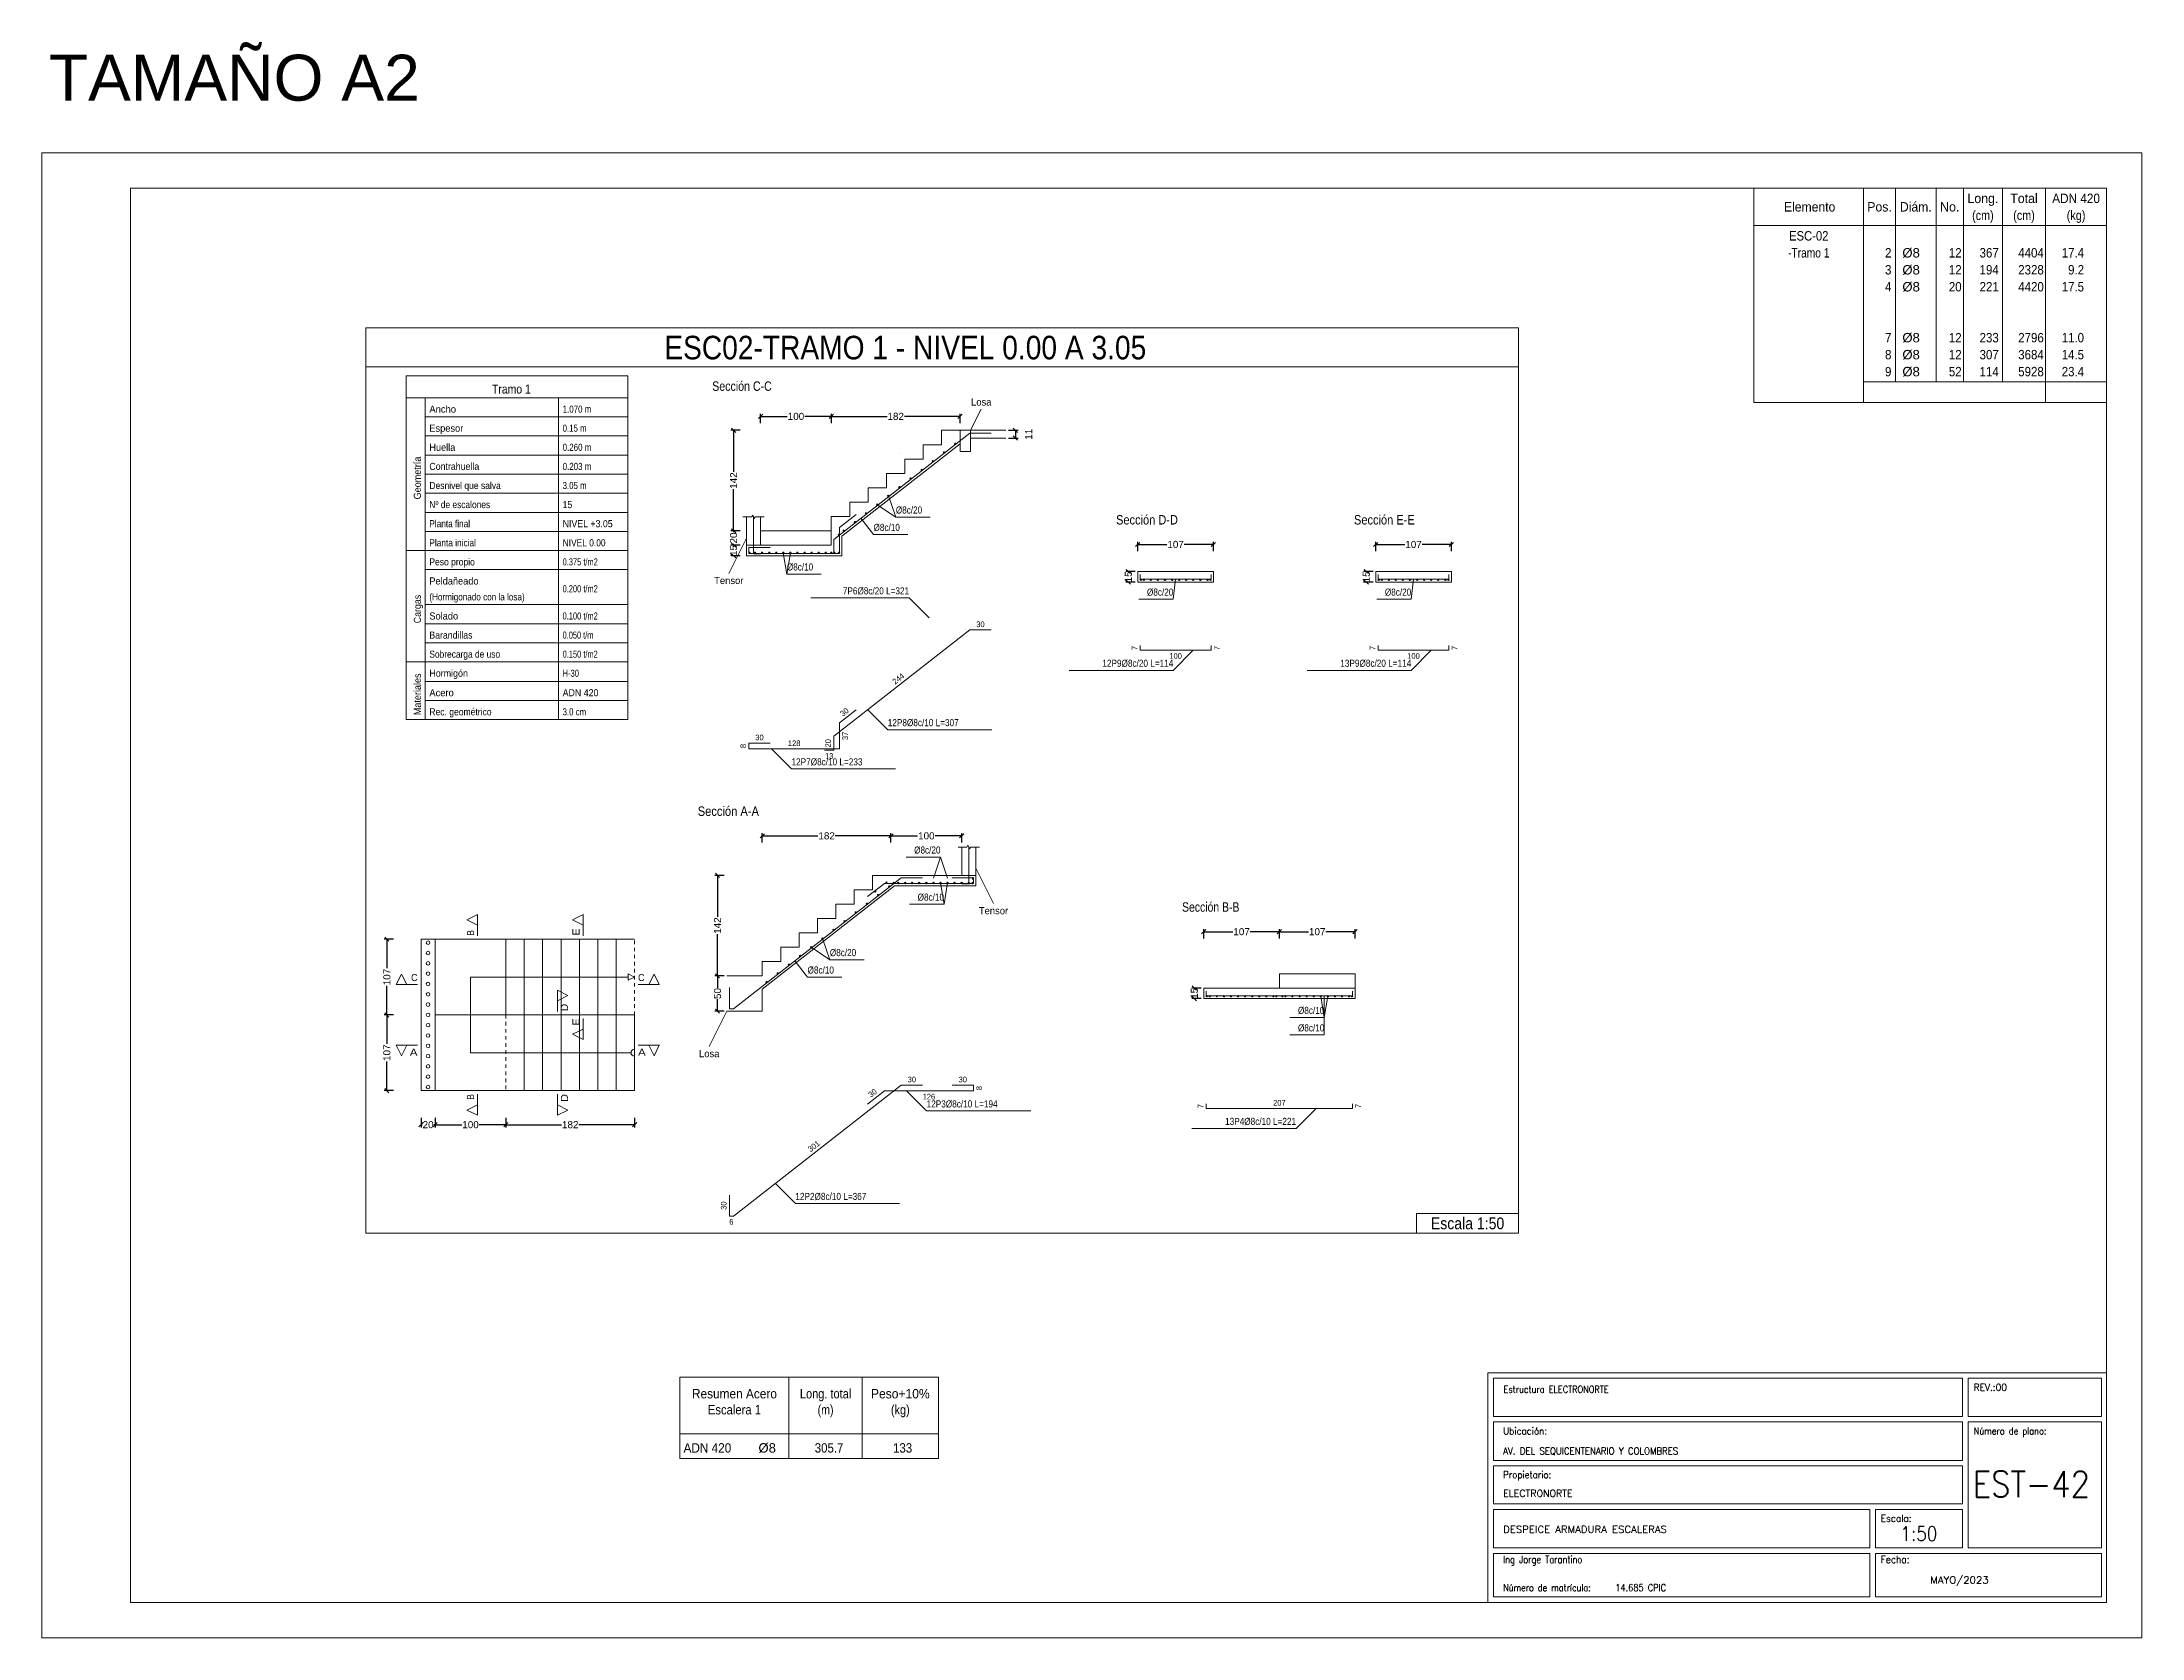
# Model space of a CAD drawing. Header units: millimetres. Extents: x 0 to 127, y 1 to 93.
# Drawn here: x 0 to 59.4, y 48.4 to 93.5 of the extents above; entities that cross this region are included whole.
import ezdxf
from ezdxf.enums import TextEntityAlignment as Align

# ---------------------------------------------------------------- set-up
doc = ezdxf.new("R2010")
doc.units = ezdxf.units.MM
doc.linetypes.add('CYPE_PUNTO', pattern=[0.075, 0, -0.075])
for name, color, linetype, lineweight in [('CIM_REFEREN', 2, 'Continuous', 0), ('CYPE', 7, 'Continuous', 0), ('ESC_BARRAS_ARMADURA_LONGITUDINAL', 4, 'Continuous', 15), ('ESC_BARRAS_ARMADURA_TRANSVERSAL', 4, 'Continuous', 15), ('ESC_CONTORNO_ESCALERA', 3, 'Continuous', 0), ('ESC_COTAS', 1, 'Continuous', 0), ('ESC_ESCALON', 2, 'Continuous', 0), ('ESC_GEOMETRIA_APOYO', 2, 'Continuous', 0), ('ESC_LINEA_DE_HUELLA', 9, 'Continuous', 0), ('ESC_LINEA_REFERENCIA_ARMADURA', 36, 'Continuous', 0), ('ESC_LINEAS_DE_LA_TABLA', 6, 'Continuous', 0), ('ESC_RECRECIDO', 1, 'Continuous', 0), ('ESC_RECUADRO_DEL_DETALLE', 7, 'Continuous', 9), ('ESC_SECCIONES', 4, 'Continuous', 0), ('ESC_TEXTO_APOYO', 3, 'Continuous', 0), ('ESC_TEXTO_ARMADURA_LONGITUDINAL', 3, 'Continuous', 9), ('ESC_TEXTO_ARMADURA_TRANSVERSAL', 3, 'Continuous', 9), ('ESC_TEXTOS_DE_LA_TABLA', 2, 'Continuous', 0), ('ESC_TITULO_DEL_RECUADRO', 7, 'Continuous', 0), ('RECUAD_LIMITES', 2, 'Continuous', 0), ('RECUAD_MARCO', 1, 'Continuous', 20), ('TABLAS', 1, 'Continuous', 0), ('TEXTO_TABLAS', 1, 'Continuous', 0)]:
    doc.layers.add(name, color=color, linetype=linetype, lineweight=lineweight)
doc.styles.add('CYPETXT', font='romans__.ttf', dxfattribs={"height": 0.2})
doc.styles.add('CYPETXT_0.3_romans', font='arial.ttf', dxfattribs={"height": 0.2})
doc.styles.add('CYPETXT_romans', font='arial.ttf', dxfattribs={"height": 0.2})
doc.dimstyles.new('cype_oblique', dxfattribs={"dimtxt": 0.18, "dimasz": 0.18, "dimexe": 0.075, "dimexo": 0.075, "dimgap": 0, "dimtad": 0, "dimdec": 4, "dimzin": 0, "dimdsep": 46, "dimtxsty": 'CYPETXT_0.3_romans', "dimblk": 'OBLIQUE', "dimtsz": 0.06, "dimcen": 0.09, "dimadec": 0, "dimazin": 0, "dimtfac": 1, "dimtdec": 4, "dimtofl": 0, "dimtmove": 2, "dimatfit": 3, "dimfxl": 1, "dimtolj": 1, "dimtzin": 0, "dimarcsym": 0})

msp = doc.modelspace()

# ---------------------------------------------------------------- texts
at = {"layer": 'CIM_REFEREN', "insert": (0.19321, 93.13168), "char_height": 1.3, "attachment_point": 1, "style": 'CYPETXT_romans'}
msp.add_mtext_dynamic_manual_height_columns('TAMAÑO A2', width=20.4097016, gutter_width=12.5, heights=[0], dxfattribs=at)
at = {"layer": 'CYPE', "color": 5, "style": 'CYPETXT'}
for s, width, p in [('Estructura ELECTRONORTE', 0.842437, (41.34, 55.29)), ('AV. DEL SEQUICENTENARIO Y COLOMBRES', 0.887423, (41.33, 53.55)), ('ELECTRONORTE', 0.974409, (41.33, 52.35)), ('DESPEICE ARMADURA ESCALERAS', 1.047361, (41.33, 51.33563)), ('Ing Jorge Tarantino', 0.851105, (41.33, 50.48)), ('MAYO/2023', 1.047361, (53.41, 49.9)), ('14.685 CPIC', 0.851936, (44.5, 49.68))]:
    msp.add_text(s, height=0.2, dxfattribs=dict(at, width=width)).set_placement(p)
at = {"layer": 'CYPE', "color": 4, "style": 'CYPETXT'}
for s, width, p in [('REV.:00', 0.927655, (54.64, 55.35)), ('Ubicación:', 0.90604, (41.33, 54.11)), ('Número de plano:', 0.844847, (54.64, 54.11)), ('Propietario:', 0.885908, (41.33, 52.88)), ('Escala:', 0.925891, (52.01, 51.64)), ('Fecha:', 0.933698, (52.01, 50.48)), ('Número de matrícula:', 0.83516, (41.33, 49.68))]:
    msp.add_text(s, height=0.2, dxfattribs=dict(at, width=width)).set_placement(p)
at = {"layer": 'CYPE', "color": 5, "style": 'CYPETXT'}
for s, height, width, p in [('EST-42', 0.733333, 0.872274, (56.27, 52.34667)), ('1:50', 0.4, 0.869965, (53.09, 51.11))]:
    msp.add_text(s, height=height, dxfattribs=dict(at, width=width)).set_placement(p, align=Align.CENTER)
at = {"layer": 'ESC_BARRAS_ARMADURA_LONGITUDINAL', "style": 'CYPETXT_romans', "width": 0.872274}
for s, p in [('30', (26.54504, 76.94413)), ('30', (20.29468, 73.74513)), ('128', (21.27668, 73.58113)), ('30', (24.60389, 64.072)), ('30', (26.046, 64.072)), ('207', (35.001, 63.41432))]:
    msp.add_text(s, height=0.16, dxfattribs=at).set_placement(p, align=Align.CENTER)
for s, rotation, p in [('7', 90, (30.98268, 76.35464)), ('7', 90, (37.71268, 76.35464)), ('244', 37.9817236, (24.27063, 75.42407)), ('30', 37.9817236, (22.74591, 74.48168)), ('20', 90, (22.31468, 73.65951)), ('8', 90, (19.91468, 73.58313)), ('30', 37.9817236, (23.54166, 63.70643)), ('7', 90, (32.849, 63.40032)), ('301', 37.9817236, (21.88136, 62.20206)), ('30', 90, (19.362, 60.586))]:
    msp.add_text(s, height=0.16, rotation=rotation, dxfattribs=at).set_placement(p, align=Align.CENTER)
for s, p in [('100', (32.06468, 76.20864)), ('100', (38.79468, 76.20864)), ('13', (22.26468, 73.38113)), ('126', (25.08668, 63.748)), ('6', (19.49965, 60.206))]:
    msp.add_text(s, height=0.16, dxfattribs=at).set_placement(p, align=Align.TOP_CENTER)
for s, p in [('7', (33.14668, 76.35464)), ('7', (39.87668, 76.35464)), ('37', (22.63868, 73.86757)), ('8', (26.426, 63.91)), ('7', (37.153, 63.40032))]:
    msp.add_text(s, height=0.16, rotation=90, dxfattribs=at).set_placement(p, align=Align.TOP_CENTER)
at = {"layer": 'ESC_SECCIONES', "style": 'CYPETXT_romans'}
for s, width, p in [('Sección C-C', 0.806467, (18.95718, 83.76)), ('Sección D-D', 0.836725, (30.38068, 79.98)), ('Sección E-E', 0.837463, (37.11068, 79.98)), ('Sección A-A', 0.845502, (18.547, 71.74)), ('Sección B-B', 0.792117, (32.247, 69.03))]:
    msp.add_text(s, height=0.2666667, dxfattribs=dict(at, width=width)).set_placement(p, align=Align.MIDDLE_LEFT)
for s, width, p in [('B', 0.838198, (12.221, 68.22)), ('E', 1.097162, (15.205, 68.22))]:
    msp.add_text(s, height=0.2, rotation=90, dxfattribs=dict(at, width=width)).set_placement(p)
at = {"layer": 'ESC_SECCIONES', "style": 'CYPETXT_romans', "width": 0.900751}
msp.add_text('C', height=0.2, dxfattribs=at).set_placement((10.621, 66.936), align=Align.RIGHT)
msp.add_text('C', height=0.2, dxfattribs=at).set_placement((16.861, 66.936))
at = {"layer": 'ESC_SECCIONES', "style": 'CYPETXT_romans', "width": 1.069307}
msp.add_text('D', height=0.2, rotation=90, dxfattribs=at).set_placement((14.677, 66.08), align=Align.TOP_LEFT)
at = {"layer": 'ESC_SECCIONES', "style": 'CYPETXT_romans'}
for s, width, p in [('E', 1.097162, (15.205, 65.88)), ('B', 0.838198, (12.221, 63.74))]:
    msp.add_text(s, height=0.2, rotation=90, dxfattribs=dict(at, width=width)).set_placement(p, align=Align.RIGHT)
at = {"layer": 'ESC_SECCIONES', "style": 'CYPETXT_romans', "width": 1.156502}
msp.add_text('A', height=0.2, dxfattribs=at).set_placement((10.621, 65.024), align=Align.TOP_RIGHT)
msp.add_text('A', height=0.2, dxfattribs=at).set_placement((16.861, 65.024), align=Align.TOP_LEFT)
at = {"layer": 'ESC_SECCIONES', "style": 'CYPETXT_romans', "width": 1.069307}
msp.add_text('D', height=0.2, rotation=90, dxfattribs=at).set_placement((14.677, 63.74), align=Align.TOP_RIGHT)
at = {"layer": 'ESC_TEXTO_APOYO', "style": 'CYPETXT_romans', "width": 0.953631}
msp.add_text('Losa', height=0.2, dxfattribs=at).set_placement((26.56668, 83.21), align=Align.CENTER)
at = {"layer": 'ESC_TEXTO_APOYO', "style": 'CYPETXT_romans'}
for s, width, p in [('Tensor', 0.951946, (19.42668, 78.362)), ('Tensor', 0.951946, (26.914, 69.026)), ('Losa', 0.953631, (18.874, 64.984))]:
    msp.add_text(s, height=0.2, dxfattribs=dict(at, width=width)).set_placement(p, align=Align.TOP_CENTER)
at = {"layer": 'ESC_TEXTO_ARMADURA_LONGITUDINAL', "style": 'CYPETXT_romans'}
for s, width, p in [('%%c8c/10', 0.827657, (23.52043, 79.66479)), ('12P8%%c8c/10 L=307', 0.830784, (23.92295, 74.14377)), ('12P7%%c8c/10 L=233', 0.830784, (21.20136, 73.03545)), ('%%c8c/10', 0.827657, (21.65456, 67.14857)), ('12P3%%c8c/10 L=194', 0.830784, (25.02269, 63.36232)), ('12P2%%c8c/10 L=367', 0.830784, (21.30962, 60.74682))]:
    msp.add_text(s, height=0.2, dxfattribs=dict(at, width=width)).set_placement(p)
for s, width, p in [('7P6%%c8c/20 L=321', 0.828071, (24.52555, 77.86989)), ('%%c8c/20', 0.827657, (32, 77.83548)), ('%%c8c/20', 0.827657, (38.73, 77.83548)), ('12P9%%c8c/20 L=114', 0.830784, (32, 75.82296)), ('13P9%%c8c/20 L=114', 0.830784, (38.73, 75.82296)), ('%%c8c/10', 0.827657, (36.271, 65.512)), ('13P4%%c8c/10 L=221', 0.830784, (35.47132, 62.86864))]:
    msp.add_text(s, height=0.2, dxfattribs=dict(at, width=width)).set_placement(p, align=Align.RIGHT)
at = {"layer": 'ESC_TEXTO_ARMADURA_TRANSVERSAL', "style": 'CYPETXT_romans', "width": 0.827657}
for s, p in [('%%c8c/20', (24.151, 80.15711)), ('%%c8c/10', (21.06868, 78.546)), ('%%c8c/20', (22.28513, 67.64089))]:
    msp.add_text(s, height=0.2, dxfattribs=at).set_placement(p)
for s, p in [('%%c8c/20', (25.414, 70.542)), ('%%c8c/10', (25.514, 69.21)), ('%%c8c/10', (36.271, 66.007))]:
    msp.add_text(s, height=0.2, dxfattribs=at).set_placement(p, align=Align.RIGHT)
at = {"layer": 'ESC_TEXTOS_DE_LA_TABLA', "style": 'CYPETXT_romans'}
for s, height, width, p in [('Tramo 1', 0.253333, 0.834986, (12.727, 83.80333)), ('Ancho', 0.2, 0.952965, (10.957, 83.21)), ('1.070 m', 0.2, 0.804242, (14.727, 83.21)), ('Espesor', 0.2, 0.936387, (10.957, 82.67)), ('0.15 m', 0.2, 0.792997, (14.727, 82.67)), ('Huella', 0.2, 0.925886, (10.957, 82.13)), ('0.260 m', 0.2, 0.804242, (14.727, 82.13)), ('Contrahuella', 0.2, 0.890919, (10.957, 81.59)), ('0.203 m', 0.2, 0.804242, (14.727, 81.59)), ('Desnivel que salva', 0.2, 0.861691, (10.957, 81.05)), ('3.05 m', 0.2, 0.792997, (14.727, 81.05)), ('Nº de escalones', 0.2, 0.848135, (10.957, 80.51)), ('15', 0.2, 0.872274, (14.727, 80.51)), ('Planta final', 0.2, 0.833147, (10.957, 79.97)), ('NIVEL +3.05', 0.2, 0.888935, (14.727, 79.97)), ('Planta inicial', 0.2, 0.840717, (10.957, 79.43)), ('NIVEL 0.00', 0.2, 0.850083, (14.727, 79.43)), ('Peso propio', 0.2, 0.862383, (10.957, 78.89)), ('0.375 t/m2', 0.2, 0.723257, (14.727, 78.89)), ('(Hormigonado con la losa)', 0.2, 0.8228, (10.957, 77.9)), ('Peldañeado', 0.2, 0.932076, (10.957, 78.35)), ('0.200 t/m2', 0.2, 0.723257, (14.727, 78.13)), ('Solado', 0.2, 0.934328, (10.957, 77.36)), ('0.100 t/m2', 0.2, 0.723257, (14.727, 77.36)), ('Barandillas', 0.2, 0.882667, (10.957, 76.82)), ('0.050 t/m', 0.2, 0.747154, (14.727, 76.82)), ('Sobrecarga de uso', 0.2, 0.847548, (10.957, 76.28)), ('0.150 t/m2', 0.2, 0.723257, (14.727, 76.28)), ('Hormigón', 0.2, 0.899917, (10.957, 75.74)), ('H-30', 0.2, 0.761404, (14.727, 75.74)), ('Acero', 0.2, 0.945393, (10.957, 75.19)), ('ADN 420', 0.2, 0.893197, (14.727, 75.19)), ('Rec. geométrico', 0.2, 0.865066, (10.957, 74.65)), ('3.0 cm', 0.2, 0.7903, (14.727, 74.65))]:
    msp.add_text(s, height=height, dxfattribs=dict(at, width=width)).set_placement(p, align=Align.TOP_LEFT)
for s, width, p in [('Geometría', 0.914705, (10.517, 80.558)), ('Cargas', 0.893948, (10.517, 77.054)), ('Materiales', 0.916788, (10.517, 74.454))]:
    msp.add_text(s, height=0.2, rotation=90, dxfattribs=dict(at, width=width)).set_placement(p, align=Align.TOP_LEFT)
at = {"layer": 'ESC_TITULO_DEL_RECUADRO', "style": 'CYPETXT_romans', "width": 0.855287}
msp.add_text('ESC02-TRAMO 1 - NIVEL 0.00 A 3.05', height=0.6666667, dxfattribs=at).set_placement((17.60123, 85.18309), align=Align.TOP_LEFT)
at = {"layer": 'ESC_TITULO_DEL_RECUADRO', "style": 'CYPETXT_romans', "width": 0.853289}
msp.add_text('Escala 1:50', height=0.3333333, dxfattribs=at).set_placement((40.32325, 60.085), align=Align.MIDDLE_CENTER)
at = {"layer": 'TEXTO_TABLAS', "style": 'CYPETXT_romans'}
for s, height, width, p in [('Long.', 0.266667, 0.9375, (54.9, 89.07)), ('Total', 0.266667, 0.935673, (56.062, 89.07)), ('ADN 420', 0.266667, 0.893197, (57.536, 89.07)), ('Elemento', 0.266667, 0.923378, (49.999, 88.83)), ('Pos.', 0.266667, 0.930268, (51.976, 88.83)), ('Diám.', 0.266667, 0.924488, (53.002, 88.83)), ('No.', 0.266667, 0.948905, (53.962, 88.83)), ('(cm)', 0.266667, 0.819001, (54.9, 88.59)), ('(cm)', 0.266667, 0.819001, (56.062, 88.59)), ('(kg)', 0.266667, 0.827954, (57.536, 88.59)), ('ESC-02', 0.266667, 0.855287, (49.974, 88.01)), ('-Tramo 1', 0.266667, 0.775371, (49.974, 87.53)), ('Resumen Acero', 0.2666667, 0.899775, (19.586, 55.26833)), ('Long. total', 0.2666667, 0.834718, (22.164, 55.26833)), ('Peso+10%', 0.266667, 0.916489, (24.278, 55.26833)), ('Escalera 1', 0.266667, 0.855287, (19.586, 54.815)), ('(m)', 0.266667, 0.805297, (22.164, 54.815)), ('(kg)', 0.266667, 0.827954, (24.278, 54.815))]:
    msp.add_text(s, height=height, dxfattribs=dict(at, width=width)).set_placement(p, align=Align.MIDDLE_CENTER)
for s, height, width, p in [('2', 0.26667, 0.872274, (52.312, 87.53)), ('12', 0.266667, 0.872274, (54.298, 87.53)), ('367', 0.266667, 0.872274, (55.348, 87.53)), ('4404', 0.266667, 0.872274, (56.622, 87.53)), ('17.4', 0.266667, 0.869308, (57.76, 87.53)), ('3', 0.26667, 0.872274, (52.312, 87.05)), ('12', 0.266667, 0.872274, (54.298, 87.05)), ('194', 0.266667, 0.872274, (55.348, 87.05)), ('2328', 0.266667, 0.872274, (56.622, 87.05)), ('9.2', 0.266667, 0.868127, (57.76, 87.05)), ('4', 0.26667, 0.872274, (52.312, 86.57)), ('20', 0.266667, 0.872274, (54.298, 86.57)), ('221', 0.266667, 0.872274, (55.348, 86.57)), ('4420', 0.266667, 0.872274, (56.622, 86.57)), ('17.5', 0.266667, 0.869308, (57.76, 86.57)), ('7', 0.26667, 0.872274, (52.312, 85.13)), ('12', 0.266667, 0.872274, (54.298, 85.13)), ('233', 0.266667, 0.872274, (55.348, 85.13)), ('2796', 0.266667, 0.872274, (56.622, 85.13)), ('11.0', 0.266667, 0.869308, (57.76, 85.13)), ('8', 0.26667, 0.872274, (52.312, 84.65)), ('12', 0.266667, 0.872274, (54.298, 84.65)), ('307', 0.266667, 0.872274, (55.348, 84.65)), ('3684', 0.266667, 0.872274, (56.622, 84.65)), ('14.5', 0.266667, 0.869308, (57.76, 84.65)), ('9', 0.26667, 0.872274, (52.312, 84.17)), ('52', 0.266667, 0.872274, (54.298, 84.17)), ('114', 0.266667, 0.872274, (55.348, 84.17)), ('5928', 0.266667, 0.872274, (56.622, 84.17)), ('23.4', 0.266667, 0.869308, (57.76, 84.17)), ('305.7', 0.266667, 0.869965, (22.668, 53.735)), ('133', 0.266667, 0.872274, (24.614, 53.735))]:
    msp.add_text(s, height=height, dxfattribs=dict(at, width=width)).set_placement(p, align=Align.MIDDLE_RIGHT)
for s, width, p in [('%%c8', 0.99505, (52.622, 87.53)), ('%%c8', 0.99505, (52.622, 87.05)), ('%%c8', 0.99505, (52.622, 86.57)), ('%%c8', 0.99505, (52.622, 85.13)), ('%%c8', 0.99505, (52.622, 84.65)), ('%%c8', 0.99505, (52.622, 84.17)), ('ADN 420', 0.893197, (18.146, 53.735)), ('%%c8', 0.99505, (20.266, 53.735))]:
    msp.add_text(s, height=0.266667, dxfattribs=dict(at, width=width)).set_placement(p, align=Align.MIDDLE_LEFT)

# ---------------------------------------------------------------- blocks, each defined once
blk = doc.blocks.new('*D2')
at = {"layer": 'Defpoints', "color": 0, "transparency": 16777216}
for p in [(27.26668, 82.51), (27.26668, 82.29), (27.53268, 82.29)]:
    blk.add_point(p, dxfattribs=at)
at = {"layer": 'ESC_COTAS', "color": 0, "lineweight": -2, "transparency": 16777216}
for p, q in [((27.59268, 82.45), (27.47268, 82.57)), ((27.34168, 82.51), (27.60768, 82.51)), ((27.34168, 82.29), (27.60768, 82.29)), ((27.59268, 82.23), (27.47268, 82.35)), ((27.53268, 82.51), (27.53268, 82.29))]:
    blk.add_line(p, q, dxfattribs=at)
at = {"layer": 'ESC_COTAS', "color": 0, "transparency": 16777216, "insert": (27.90768, 82.4), "char_height": 0.2, "attachment_point": 5, "rotation": 90, "style": 'CYPETXT_0.3_romans'}
blk.add_mtext('\\A1;11', dxfattribs=at)
blk = doc.blocks.new('_OBLIQUE')
at = {"color": 0, "linetype": 'ByBlock', "lineweight": -2}
blk.add_line((-0.5, -0.5), (0.5, 0.5), dxfattribs=at)
blk = doc.blocks.new('*D3')
at = {"layer": 'Defpoints', "color": 0, "transparency": 16777216}
for p in [(20.327, 82.638), (22.327, 82.904), (22.327, 82.638)]:
    blk.add_point(p, dxfattribs=at)
at = {"layer": 'ESC_COTAS', "color": 0, "lineweight": -2, "transparency": 16777216}
for p, q in [((20.267, 82.844), (20.387, 82.964)), ((20.327, 82.713), (20.327, 82.979)), ((20.327, 82.904), (21.081, 82.904)), ((22.327, 82.904), (21.573, 82.904)), ((22.267, 82.844), (22.387, 82.964)), ((22.327, 82.713), (22.327, 82.979))]:
    blk.add_line(p, q, dxfattribs=at)
at = {"layer": 'ESC_COTAS', "color": 0, "transparency": 16777216, "insert": (21.327, 82.904), "char_height": 0.2, "attachment_point": 5, "style": 'CYPETXT_0.3_romans'}
blk.add_mtext('\\A1;100', dxfattribs=at)
blk = doc.blocks.new('*D4')
at = {"layer": 'Defpoints', "color": 0, "transparency": 16777216}
for p in [(22.327, 82.638), (25.967, 82.904), (25.967, 82.638)]:
    blk.add_point(p, dxfattribs=at)
at = {"layer": 'ESC_COTAS', "color": 0, "lineweight": -2, "transparency": 16777216}
for p, q in [((22.267, 82.844), (22.387, 82.964)), ((22.327, 82.713), (22.327, 82.979)), ((22.327, 82.904), (23.902, 82.904)), ((25.967, 82.904), (24.392, 82.904)), ((25.907, 82.844), (26.027, 82.964)), ((25.967, 82.713), (25.967, 82.979))]:
    blk.add_line(p, q, dxfattribs=at)
at = {"layer": 'ESC_COTAS', "color": 0, "transparency": 16777216, "insert": (24.147, 82.904), "char_height": 0.2, "attachment_point": 5, "style": 'CYPETXT_0.3_romans'}
blk.add_mtext('\\A1;182', dxfattribs=at)
blk = doc.blocks.new('*D5')
at = {"layer": 'Defpoints', "color": 0, "transparency": 16777216}
for p in [(19.561, 79.262), (19.827, 79.262), (19.827, 78.962)]:
    blk.add_point(p, dxfattribs=at)
at = {"layer": 'ESC_COTAS', "color": 0, "lineweight": -2, "transparency": 16777216}
for p, q in [((19.752, 79.262), (19.486, 79.262)), ((19.621, 79.202), (19.501, 79.322)), ((19.621, 78.902), (19.501, 79.022)), ((19.561, 79.262), (19.561, 79.262)), ((19.752, 78.962), (19.486, 78.962)), ((19.561, 78.962), (19.561, 78.962))]:
    blk.add_line(p, q, dxfattribs=at)
at = {"layer": 'ESC_COTAS', "color": 0, "transparency": 16777216, "insert": (19.561, 79.112), "char_height": 0.2, "attachment_point": 5, "rotation": 90, "style": 'CYPETXT_0.3_romans'}
blk.add_mtext('\\A1;15', dxfattribs=at)
blk = doc.blocks.new('*D6')
at = {"layer": 'Defpoints', "color": 0, "transparency": 16777216}
for p in [(19.561, 79.668), (19.827, 79.668), (19.827, 79.262)]:
    blk.add_point(p, dxfattribs=at)
at = {"layer": 'ESC_COTAS', "color": 0, "lineweight": -2, "transparency": 16777216}
for p, q in [((19.752, 79.668), (19.486, 79.668)), ((19.621, 79.608), (19.501, 79.728)), ((19.561, 79.668), (19.561, 79.631)), ((19.752, 79.262), (19.486, 79.262)), ((19.621, 79.202), (19.501, 79.322)), ((19.561, 79.262), (19.561, 79.299))]:
    blk.add_line(p, q, dxfattribs=at)
at = {"layer": 'ESC_COTAS', "color": 0, "transparency": 16777216, "insert": (19.561, 79.465), "char_height": 0.2, "attachment_point": 5, "rotation": 90, "style": 'CYPETXT_0.3_romans'}
blk.add_mtext('\\A1;20', dxfattribs=at)
blk = doc.blocks.new('*D7')
at = {"layer": 'Defpoints', "color": 0, "transparency": 16777216}
for p in [(19.561, 82.51), (19.827, 82.51), (19.827, 79.668)]:
    blk.add_point(p, dxfattribs=at)
at = {"layer": 'ESC_COTAS', "color": 0, "lineweight": -2, "transparency": 16777216}
for p, q in [((19.621, 82.45), (19.501, 82.57)), ((19.752, 82.51), (19.486, 82.51)), ((19.561, 82.51), (19.561, 81.334)), ((19.561, 79.668), (19.561, 80.844)), ((19.752, 79.668), (19.486, 79.668)), ((19.621, 79.608), (19.501, 79.728))]:
    blk.add_line(p, q, dxfattribs=at)
at = {"layer": 'ESC_COTAS', "color": 0, "transparency": 16777216, "insert": (19.561, 81.089), "char_height": 0.2, "attachment_point": 5, "rotation": 90, "style": 'CYPETXT_0.3_romans'}
blk.add_mtext('\\A1;142', dxfattribs=at)
blk = doc.blocks.new('*D8')
at = {"layer": 'Defpoints', "color": 0, "transparency": 16777216}
for p in [(30.995, 79.016), (33.135, 79.282), (33.135, 79.016)]:
    blk.add_point(p, dxfattribs=at)
at = {"layer": 'ESC_COTAS', "color": 0, "lineweight": -2, "transparency": 16777216}
for p, q in [((30.935, 79.222), (31.055, 79.342)), ((30.995, 79.091), (30.995, 79.357)), ((30.995, 79.282), (31.818, 79.282)), ((33.135, 79.282), (32.311, 79.282)), ((33.075, 79.222), (33.195, 79.342)), ((33.135, 79.091), (33.135, 79.357))]:
    blk.add_line(p, q, dxfattribs=at)
at = {"layer": 'ESC_COTAS', "color": 0, "transparency": 16777216, "insert": (32.065, 79.282), "char_height": 0.2, "attachment_point": 5, "style": 'CYPETXT_0.3_romans'}
blk.add_mtext('\\A1;107', dxfattribs=at)
blk = doc.blocks.new('*D9')
at = {"layer": 'Defpoints', "color": 0, "transparency": 16777216}
for p in [(30.729, 78.517), (30.995, 78.517), (30.995, 78.217)]:
    blk.add_point(p, dxfattribs=at)
at = {"layer": 'ESC_COTAS', "color": 0, "lineweight": -2, "transparency": 16777216}
for p, q in [((30.92, 78.517), (30.654, 78.517)), ((30.789, 78.457), (30.669, 78.577)), ((30.729, 78.517), (30.729, 78.517)), ((30.92, 78.217), (30.654, 78.217)), ((30.789, 78.157), (30.669, 78.277)), ((30.729, 78.217), (30.729, 78.217))]:
    blk.add_line(p, q, dxfattribs=at)
at = {"layer": 'ESC_COTAS', "color": 0, "transparency": 16777216, "insert": (30.729, 78.367), "char_height": 0.2, "attachment_point": 5, "rotation": 90, "style": 'CYPETXT_0.3_romans'}
blk.add_mtext('\\A1;15', dxfattribs=at)
blk = doc.blocks.new('*D10')
at = {"layer": 'Defpoints', "color": 0, "transparency": 16777216}
for p in [(37.725, 79.016), (39.865, 79.282), (39.865, 79.016)]:
    blk.add_point(p, dxfattribs=at)
at = {"layer": 'ESC_COTAS', "color": 0, "lineweight": -2, "transparency": 16777216}
for p, q in [((37.665, 79.222), (37.785, 79.342)), ((37.725, 79.091), (37.725, 79.357)), ((37.725, 79.282), (38.548, 79.282)), ((39.865, 79.282), (39.041, 79.282)), ((39.805, 79.222), (39.925, 79.342)), ((39.865, 79.091), (39.865, 79.357))]:
    blk.add_line(p, q, dxfattribs=at)
at = {"layer": 'ESC_COTAS', "color": 0, "transparency": 16777216, "insert": (38.795, 79.282), "char_height": 0.2, "attachment_point": 5, "style": 'CYPETXT_0.3_romans'}
blk.add_mtext('\\A1;107', dxfattribs=at)
blk = doc.blocks.new('*D11')
at = {"layer": 'Defpoints', "color": 0, "transparency": 16777216}
for p in [(37.459, 78.517), (37.725, 78.517), (37.725, 78.217)]:
    blk.add_point(p, dxfattribs=at)
at = {"layer": 'ESC_COTAS', "color": 0, "lineweight": -2, "transparency": 16777216}
for p, q in [((37.65, 78.517), (37.384, 78.517)), ((37.519, 78.457), (37.399, 78.577)), ((37.459, 78.517), (37.459, 78.517)), ((37.65, 78.217), (37.384, 78.217)), ((37.519, 78.157), (37.399, 78.277)), ((37.459, 78.217), (37.459, 78.217))]:
    blk.add_line(p, q, dxfattribs=at)
at = {"layer": 'ESC_COTAS', "color": 0, "transparency": 16777216, "insert": (37.459, 78.367), "char_height": 0.2, "attachment_point": 5, "rotation": 90, "style": 'CYPETXT_0.3_romans'}
blk.add_mtext('\\A1;15', dxfattribs=at)
blk = doc.blocks.new('*D12')
at = {"layer": 'Defpoints', "color": 0, "transparency": 16777216}
for p in [(20.374, 70.776), (24.014, 71.042), (24.014, 70.776)]:
    blk.add_point(p, dxfattribs=at)
at = {"layer": 'ESC_COTAS', "color": 0, "lineweight": -2, "transparency": 16777216}
for p, q in [((20.314, 70.982), (20.434, 71.102)), ((20.374, 70.851), (20.374, 71.117)), ((20.374, 71.042), (21.949, 71.042)), ((24.014, 71.042), (22.439, 71.042)), ((23.954, 70.982), (24.074, 71.102)), ((24.014, 70.851), (24.014, 71.117))]:
    blk.add_line(p, q, dxfattribs=at)
at = {"layer": 'ESC_COTAS', "color": 0, "transparency": 16777216, "insert": (22.194, 71.042), "char_height": 0.2, "attachment_point": 5, "style": 'CYPETXT_0.3_romans'}
blk.add_mtext('\\A1;182', dxfattribs=at)
blk = doc.blocks.new('*D13')
at = {"layer": 'Defpoints', "color": 0, "transparency": 16777216}
for p in [(24.014, 70.776), (26.014, 71.042), (26.014, 70.776)]:
    blk.add_point(p, dxfattribs=at)
at = {"layer": 'ESC_COTAS', "color": 0, "lineweight": -2, "transparency": 16777216}
for p, q in [((23.954, 70.982), (24.074, 71.102)), ((24.014, 70.851), (24.014, 71.117)), ((24.014, 71.042), (24.768, 71.042)), ((26.014, 71.042), (25.26, 71.042)), ((25.954, 70.982), (26.074, 71.102)), ((26.014, 70.851), (26.014, 71.117))]:
    blk.add_line(p, q, dxfattribs=at)
at = {"layer": 'ESC_COTAS', "color": 0, "transparency": 16777216, "insert": (25.014, 71.042), "char_height": 0.2, "attachment_point": 5, "style": 'CYPETXT_0.3_romans'}
blk.add_mtext('\\A1;100', dxfattribs=at)
blk = doc.blocks.new('*D14')
at = {"layer": 'Defpoints', "color": 0, "transparency": 16777216}
for p in [(19.108, 67.084), (19.374, 67.084), (19.374, 66.084)]:
    blk.add_point(p, dxfattribs=at)
at = {"layer": 'ESC_COTAS', "color": 0, "lineweight": -2, "transparency": 16777216}
for p, q in [((19.168, 67.024), (19.048, 67.144)), ((19.299, 67.084), (19.033, 67.084)), ((19.108, 67.084), (19.108, 66.748)), ((19.299, 66.084), (19.033, 66.084)), ((19.168, 66.024), (19.048, 66.144)), ((19.108, 66.084), (19.108, 66.42))]:
    blk.add_line(p, q, dxfattribs=at)
at = {"layer": 'ESC_COTAS', "color": 0, "transparency": 16777216, "insert": (19.108, 66.584), "char_height": 0.2, "attachment_point": 5, "rotation": 90, "style": 'CYPETXT_0.3_romans'}
blk.add_mtext('\\A1;50', dxfattribs=at)
blk = doc.blocks.new('*D15')
at = {"layer": 'Defpoints', "color": 0, "transparency": 16777216}
for p in [(19.108, 69.926), (19.374, 69.926), (19.374, 67.084)]:
    blk.add_point(p, dxfattribs=at)
at = {"layer": 'ESC_COTAS', "color": 0, "lineweight": -2, "transparency": 16777216}
for p, q in [((19.299, 69.926), (19.033, 69.926)), ((19.168, 69.866), (19.048, 69.986)), ((19.108, 69.926), (19.108, 68.75)), ((19.108, 67.084), (19.108, 68.26)), ((19.168, 67.024), (19.048, 67.144)), ((19.299, 67.084), (19.033, 67.084))]:
    blk.add_line(p, q, dxfattribs=at)
at = {"layer": 'ESC_COTAS', "color": 0, "transparency": 16777216, "insert": (19.108, 68.505), "char_height": 0.2, "attachment_point": 5, "rotation": 90, "style": 'CYPETXT_0.3_romans'}
blk.add_mtext('\\A1;142', dxfattribs=at)
blk = doc.blocks.new('*D16')
at = {"layer": 'Defpoints', "color": 0, "transparency": 16777216}
for p in [(35.001, 68.332), (32.861, 68.066), (35.001, 68.066)]:
    blk.add_point(p, dxfattribs=at)
at = {"layer": 'ESC_COTAS', "color": 0, "lineweight": -2, "transparency": 16777216}
for p, q in [((32.801, 68.272), (32.921, 68.392)), ((32.861, 68.141), (32.861, 68.407)), ((32.861, 68.332), (33.684, 68.332)), ((35.001, 68.332), (34.178, 68.332)), ((34.941, 68.272), (35.061, 68.392)), ((35.001, 68.141), (35.001, 68.407))]:
    blk.add_line(p, q, dxfattribs=at)
at = {"layer": 'ESC_COTAS', "color": 0, "transparency": 16777216, "insert": (33.931, 68.332), "char_height": 0.2, "attachment_point": 5, "style": 'CYPETXT_0.3_romans'}
blk.add_mtext('\\A1;107', dxfattribs=at)
blk = doc.blocks.new('*D17')
at = {"layer": 'Defpoints', "color": 0, "transparency": 16777216}
for p in [(37.141, 68.332), (35.001, 68.066), (37.141, 68.066)]:
    blk.add_point(p, dxfattribs=at)
at = {"layer": 'ESC_COTAS', "color": 0, "lineweight": -2, "transparency": 16777216}
for p, q in [((34.941, 68.272), (35.061, 68.392)), ((35.001, 68.141), (35.001, 68.407)), ((35.001, 68.332), (35.824, 68.332)), ((37.141, 68.332), (36.318, 68.332)), ((37.081, 68.272), (37.201, 68.392)), ((37.141, 68.141), (37.141, 68.407))]:
    blk.add_line(p, q, dxfattribs=at)
at = {"layer": 'ESC_COTAS', "color": 0, "transparency": 16777216, "insert": (36.071, 68.332), "char_height": 0.2, "attachment_point": 5, "style": 'CYPETXT_0.3_romans'}
blk.add_mtext('\\A1;107', dxfattribs=at)
blk = doc.blocks.new('*D18')
at = {"layer": 'Defpoints', "color": 0, "transparency": 16777216}
for p in [(32.595, 66.739), (32.861, 66.739), (32.861, 66.439)]:
    blk.add_point(p, dxfattribs=at)
at = {"layer": 'ESC_COTAS', "color": 0, "lineweight": -2, "transparency": 16777216}
for p, q in [((32.786, 66.739), (32.52, 66.739)), ((32.655, 66.679), (32.535, 66.799)), ((32.595, 66.739), (32.595, 66.739)), ((32.786, 66.439), (32.52, 66.439)), ((32.655, 66.379), (32.535, 66.499)), ((32.595, 66.439), (32.595, 66.439))]:
    blk.add_line(p, q, dxfattribs=at)
at = {"layer": 'ESC_COTAS', "color": 0, "transparency": 16777216, "insert": (32.595, 66.589), "char_height": 0.2, "attachment_point": 5, "rotation": 90, "style": 'CYPETXT_0.3_romans'}
blk.add_mtext('\\A1;15', dxfattribs=at)
blk = doc.blocks.new('*D19')
at = {"layer": 'Defpoints', "color": 0, "transparency": 16777216}
for p in [(13.121, 63.14), (16.761, 63.14), (13.121, 62.874)]:
    blk.add_point(p, dxfattribs=at)
at = {"layer": 'ESC_COTAS', "color": 0, "lineweight": -2, "transparency": 16777216}
for p, q in [((13.121, 63.065), (13.121, 62.799)), ((16.761, 63.065), (16.761, 62.799)), ((13.061, 62.814), (13.181, 62.934)), ((13.121, 62.874), (14.696, 62.874)), ((16.761, 62.874), (15.186, 62.874)), ((16.701, 62.814), (16.821, 62.934))]:
    blk.add_line(p, q, dxfattribs=at)
at = {"layer": 'ESC_COTAS', "color": 0, "transparency": 16777216, "insert": (14.941, 62.874), "char_height": 0.2, "attachment_point": 5, "style": 'CYPETXT_0.3_romans'}
blk.add_mtext('\\A1;182', dxfattribs=at)
blk = doc.blocks.new('*D20')
at = {"layer": 'Defpoints', "color": 0, "transparency": 16777216}
for p in [(11.121, 63.14), (13.121, 63.14), (11.121, 62.874)]:
    blk.add_point(p, dxfattribs=at)
at = {"layer": 'ESC_COTAS', "color": 0, "lineweight": -2, "transparency": 16777216}
for p, q in [((11.121, 63.065), (11.121, 62.799)), ((13.121, 63.065), (13.121, 62.799)), ((11.061, 62.814), (11.181, 62.934)), ((11.121, 62.874), (11.875, 62.874)), ((13.121, 62.874), (12.367, 62.874)), ((13.061, 62.814), (13.181, 62.934))]:
    blk.add_line(p, q, dxfattribs=at)
at = {"layer": 'ESC_COTAS', "color": 0, "transparency": 16777216, "insert": (12.121, 62.874), "char_height": 0.2, "attachment_point": 5, "style": 'CYPETXT_0.3_romans'}
blk.add_mtext('\\A1;100', dxfattribs=at)
blk = doc.blocks.new('*D21')
at = {"layer": 'Defpoints', "color": 0, "transparency": 16777216}
for p in [(10.721, 63.14), (11.121, 63.14), (10.721, 62.874)]:
    blk.add_point(p, dxfattribs=at)
at = {"layer": 'ESC_COTAS', "color": 0, "lineweight": -2, "transparency": 16777216}
for p, q in [((10.721, 63.065), (10.721, 62.799)), ((11.121, 63.065), (11.121, 62.799)), ((10.661, 62.814), (10.781, 62.934)), ((10.721, 62.874), (10.755, 62.874)), ((11.061, 62.814), (11.181, 62.934)), ((11.121, 62.874), (11.087, 62.874))]:
    blk.add_line(p, q, dxfattribs=at)
at = {"layer": 'ESC_COTAS', "color": 0, "transparency": 16777216, "insert": (10.921, 62.874), "char_height": 0.2, "attachment_point": 5, "style": 'CYPETXT_0.3_romans'}
blk.add_mtext('\\A1;20', dxfattribs=at)
blk = doc.blocks.new('*D22')
at = {"layer": 'Defpoints', "color": 0, "transparency": 16777216}
for p in [(9.755, 65.98), (10.021, 65.98), (10.021, 63.84)]:
    blk.add_point(p, dxfattribs=at)
at = {"layer": 'ESC_COTAS', "color": 0, "lineweight": -2, "transparency": 16777216}
for p, q in [((9.946, 65.98), (9.68, 65.98)), ((9.815, 65.92), (9.695, 66.04)), ((9.755, 65.98), (9.755, 65.157)), ((9.755, 63.84), (9.755, 64.663)), ((9.946, 63.84), (9.68, 63.84)), ((9.815, 63.78), (9.695, 63.9))]:
    blk.add_line(p, q, dxfattribs=at)
at = {"layer": 'ESC_COTAS', "color": 0, "transparency": 16777216, "insert": (9.755, 64.91), "char_height": 0.2, "attachment_point": 5, "rotation": 90, "style": 'CYPETXT_0.3_romans'}
blk.add_mtext('\\A1;107', dxfattribs=at)
blk = doc.blocks.new('*D23')
at = {"layer": 'Defpoints', "color": 0, "transparency": 16777216}
for p in [(9.755, 68.12), (10.021, 68.12), (10.021, 65.98)]:
    blk.add_point(p, dxfattribs=at)
at = {"layer": 'ESC_COTAS', "color": 0, "lineweight": -2, "transparency": 16777216}
for p, q in [((9.946, 68.12), (9.68, 68.12)), ((9.815, 68.06), (9.695, 68.18)), ((9.755, 68.12), (9.755, 67.297)), ((9.755, 65.98), (9.755, 66.803)), ((9.946, 65.98), (9.68, 65.98)), ((9.815, 65.92), (9.695, 66.04))]:
    blk.add_line(p, q, dxfattribs=at)
at = {"layer": 'ESC_COTAS', "color": 0, "transparency": 16777216, "insert": (9.755, 67.05), "char_height": 0.2, "attachment_point": 5, "rotation": 90, "style": 'CYPETXT_0.3_romans'}
blk.add_mtext('\\A1;107', dxfattribs=at)

# ---------------------------------------------------------------- dimensions: what is measured, and where the dimension line sits
at = {"layer": 'ESC_COTAS'}
for p1, p2, text, picture, middle in [((19.82668, 79.668), (19.82668, 82.51), '142', '*D7', (19.56068, 81.089)), ((20.32668, 82.63782), (22.32668, 82.63782), '100', '*D3', (21.32668, 82.90382)), ((22.32668, 82.63782), (25.96668, 82.63782), '182', '*D4', (24.14668, 82.90382)), ((27.26668, 82.51), (27.26668, 82.29), '11', '*D2', (27.90768, 82.4)), ((19.82668, 79.262), (19.82668, 79.668), '20', '*D6', (19.56068, 79.465)), ((19.82668, 78.962), (19.82668, 79.262), '15', '*D5', (19.56068, 79.112)), ((30.99468, 79.016), (33.13468, 79.016), '107', '*D8', (32.06468, 79.282)), ((37.72468, 79.016), (39.86468, 79.016), '107', '*D10', (38.79468, 79.282)), ((30.99468, 78.21716), (30.99468, 78.51716), '15', '*D9', (30.72868, 78.36716)), ((37.72468, 78.21716), (37.72468, 78.51716), '15', '*D11', (37.45868, 78.36716)), ((20.374, 70.776), (24.014, 70.776), '182', '*D12', (22.194, 71.042)), ((24.014, 70.776), (26.014, 70.776), '100', '*D13', (25.014, 71.042)), ((19.374, 67.084), (19.374, 69.926), '142', '*D15', (19.108, 68.505)), ((32.861, 68.066), (35.001, 68.066), '107', '*D16', (33.931, 68.332)), ((35.001, 68.066), (37.141, 68.066), '107', '*D17', (36.071, 68.332)), ((10.021, 65.98), (10.021, 68.12), '107', '*D23', (9.755, 67.05)), ((19.374, 66.084), (19.374, 67.084), '50', '*D14', (19.108, 66.584)), ((32.861, 66.439), (32.861, 66.739), '15', '*D18', (32.595, 66.589)), ((10.021, 63.84), (10.021, 65.98), '107', '*D22', (9.755, 64.91)), ((11.121, 63.14), (10.721, 63.14), '20', '*D21', (10.921, 62.874)), ((13.121, 63.14), (11.121, 63.14), '100', '*D20', (12.121, 62.874)), ((16.761, 63.14), (13.121, 63.14), '182', '*D19', (14.941, 62.874))]:
    dim = msp.add_aligned_dim(p1=p1, p2=p2, distance=0.266, text=text, dimstyle='cype_oblique', dxfattribs=at)
    dim.commit()
    dim.dimension.update_dxf_attribs({"geometry": picture, "text_midpoint": middle})

# ---------------------------------------------------------------- hatches: boundary and pattern name
at = {"layer": 'ESC_BARRAS_ARMADURA_TRANSVERSAL'}
h = msp.add_hatch(color=256, dxfattribs=at)
edge = h.paths.add_edge_path(flags=0)
edge.add_arc((25.8311, 82.1301), 0.02, 0, 360)
h = msp.add_hatch(color=256, dxfattribs=at)
edge = h.paths.add_edge_path(flags=0)
edge.add_arc((24.88525, 81.39161), 0.02, 0, 360)
h = msp.add_hatch(color=256, dxfattribs=at)
edge = h.paths.add_edge_path(flags=0)
edge.add_arc((25.20053, 81.63777), 0.02, 0, 360)
h = msp.add_hatch(color=256, dxfattribs=at)
edge = h.paths.add_edge_path(flags=0)
edge.add_arc((25.51581, 81.88394), 0.02, 0, 360)
h = msp.add_hatch(color=256, dxfattribs=at)
edge = h.paths.add_edge_path(flags=0)
edge.add_arc((24.25468, 80.89928), 0.02, 0, 360)
h = msp.add_hatch(color=256, dxfattribs=at)
edge = h.paths.add_edge_path(flags=0)
edge.add_arc((24.56996, 81.14545), 0.02, 0, 360)
h = msp.add_hatch(color=256, dxfattribs=at)
edge = h.paths.add_edge_path(flags=0)
edge.add_arc((23.62411, 80.40696), 0.02, 0, 360)
h = msp.add_hatch(color=256, dxfattribs=at)
edge = h.paths.add_edge_path(flags=0)
edge.add_arc((23.9394, 80.65312), 0.02, 0, 360)
h = msp.add_hatch(color=256, dxfattribs=at)
edge = h.paths.add_edge_path(flags=0)
edge.add_arc((22.67826, 79.66847), 0.02, 0, 360)
h = msp.add_hatch(color=256, dxfattribs=at)
edge = h.paths.add_edge_path(flags=0)
edge.add_arc((22.99355, 79.91463), 0.02, 0, 360)
h = msp.add_hatch(color=256, dxfattribs=at)
edge = h.paths.add_edge_path(flags=0)
edge.add_arc((23.30883, 80.16079), 0.02, 0, 360)
h = msp.add_hatch(color=256, dxfattribs=at)
edge = h.paths.add_edge_path(flags=0)
edge.add_arc((20.01068, 79.046), 0.02, 0, 360)
h = msp.add_hatch(color=256, dxfattribs=at)
edge = h.paths.add_edge_path(flags=0)
edge.add_arc((20.16868, 79.046), 0.02, 0, 360)
h = msp.add_hatch(color=256, dxfattribs=at)
edge = h.paths.add_edge_path(flags=0)
edge.add_arc((20.36868, 79.046), 0.02, 0, 360)
h = msp.add_hatch(color=256, dxfattribs=at)
edge = h.paths.add_edge_path(flags=0)
edge.add_arc((20.56868, 79.046), 0.02, 0, 360)
h = msp.add_hatch(color=256, dxfattribs=at)
edge = h.paths.add_edge_path(flags=0)
edge.add_arc((20.76868, 79.046), 0.02, 0, 360)
h = msp.add_hatch(color=256, dxfattribs=at)
edge = h.paths.add_edge_path(flags=0)
edge.add_arc((20.96868, 79.046), 0.02, 0, 360)
h = msp.add_hatch(color=256, dxfattribs=at)
edge = h.paths.add_edge_path(flags=0)
edge.add_arc((21.16868, 79.046), 0.02, 0, 360)
h = msp.add_hatch(color=256, dxfattribs=at)
edge = h.paths.add_edge_path(flags=0)
edge.add_arc((21.36868, 79.046), 0.02, 0, 360)
h = msp.add_hatch(color=256, dxfattribs=at)
edge = h.paths.add_edge_path(flags=0)
edge.add_arc((21.56868, 79.046), 0.02, 0, 360)
h = msp.add_hatch(color=256, dxfattribs=at)
edge = h.paths.add_edge_path(flags=0)
edge.add_arc((21.76868, 79.046), 0.02, 0, 360)
h = msp.add_hatch(color=256, dxfattribs=at)
edge = h.paths.add_edge_path(flags=0)
edge.add_arc((21.96868, 79.046), 0.02, 0, 360)
h = msp.add_hatch(color=256, dxfattribs=at)
edge = h.paths.add_edge_path(flags=0)
edge.add_arc((22.16868, 79.046), 0.02, 0, 360)
h = msp.add_hatch(color=256, dxfattribs=at)
edge = h.paths.add_edge_path(flags=0)
edge.add_arc((22.32668, 79.046), 0.02, 0, 360)
h = msp.add_hatch(color=256, dxfattribs=at)
edge = h.paths.add_edge_path(flags=0)
edge.add_arc((22.41068, 79.046), 0.02, 0, 360)
h = msp.add_hatch(color=256, dxfattribs=at)
edge = h.paths.add_edge_path(flags=0)
edge.add_arc((22.54268, 79.55461), 0.02, 0, 360)
h = msp.add_hatch(color=256, dxfattribs=at)
edge = h.paths.add_edge_path(flags=0)
edge.add_arc((22.54268, 79.046), 0.02, 0, 360)
h = msp.add_hatch(color=256, dxfattribs=at)
edge = h.paths.add_edge_path(flags=0)
edge.add_arc((31.07868, 78.28516), 0.02, 0, 360)
h = msp.add_hatch(color=256, dxfattribs=at)
edge = h.paths.add_edge_path(flags=0)
edge.add_arc((31.16468, 78.28516), 0.02, 0, 360)
h = msp.add_hatch(color=256, dxfattribs=at)
edge = h.paths.add_edge_path(flags=0)
edge.add_arc((31.36468, 78.28516), 0.02, 0, 360)
h = msp.add_hatch(color=256, dxfattribs=at)
edge = h.paths.add_edge_path(flags=0)
edge.add_arc((31.56468, 78.28516), 0.02, 0, 360)
h = msp.add_hatch(color=256, dxfattribs=at)
edge = h.paths.add_edge_path(flags=0)
edge.add_arc((31.76468, 78.28516), 0.02, 0, 360)
h = msp.add_hatch(color=256, dxfattribs=at)
edge = h.paths.add_edge_path(flags=0)
edge.add_arc((31.96468, 78.28516), 0.02, 0, 360)
h = msp.add_hatch(color=256, dxfattribs=at)
edge = h.paths.add_edge_path(flags=0)
edge.add_arc((32.16468, 78.28516), 0.02, 0, 360)
h = msp.add_hatch(color=256, dxfattribs=at)
edge = h.paths.add_edge_path(flags=0)
edge.add_arc((32.36468, 78.28516), 0.02, 0, 360)
h = msp.add_hatch(color=256, dxfattribs=at)
edge = h.paths.add_edge_path(flags=0)
edge.add_arc((32.56468, 78.28516), 0.02, 0, 360)
h = msp.add_hatch(color=256, dxfattribs=at)
edge = h.paths.add_edge_path(flags=0)
edge.add_arc((32.76468, 78.28516), 0.02, 0, 360)
h = msp.add_hatch(color=256, dxfattribs=at)
edge = h.paths.add_edge_path(flags=0)
edge.add_arc((32.96468, 78.28516), 0.02, 0, 360)
h = msp.add_hatch(color=256, dxfattribs=at)
edge = h.paths.add_edge_path(flags=0)
edge.add_arc((33.05068, 78.28516), 0.02, 0, 360)
h = msp.add_hatch(color=256, dxfattribs=at)
edge = h.paths.add_edge_path(flags=0)
edge.add_arc((37.80868, 78.28516), 0.02, 0, 360)
h = msp.add_hatch(color=256, dxfattribs=at)
edge = h.paths.add_edge_path(flags=0)
edge.add_arc((37.89468, 78.28516), 0.02, 0, 360)
h = msp.add_hatch(color=256, dxfattribs=at)
edge = h.paths.add_edge_path(flags=0)
edge.add_arc((38.09468, 78.28516), 0.02, 0, 360)
h = msp.add_hatch(color=256, dxfattribs=at)
edge = h.paths.add_edge_path(flags=0)
edge.add_arc((38.29468, 78.28516), 0.02, 0, 360)
h = msp.add_hatch(color=256, dxfattribs=at)
edge = h.paths.add_edge_path(flags=0)
edge.add_arc((38.49468, 78.28516), 0.02, 0, 360)
h = msp.add_hatch(color=256, dxfattribs=at)
edge = h.paths.add_edge_path(flags=0)
edge.add_arc((38.69468, 78.28516), 0.02, 0, 360)
h = msp.add_hatch(color=256, dxfattribs=at)
edge = h.paths.add_edge_path(flags=0)
edge.add_arc((38.89468, 78.28516), 0.02, 0, 360)
h = msp.add_hatch(color=256, dxfattribs=at)
edge = h.paths.add_edge_path(flags=0)
edge.add_arc((39.09468, 78.28516), 0.02, 0, 360)
h = msp.add_hatch(color=256, dxfattribs=at)
edge = h.paths.add_edge_path(flags=0)
edge.add_arc((39.29468, 78.28516), 0.02, 0, 360)
h = msp.add_hatch(color=256, dxfattribs=at)
edge = h.paths.add_edge_path(flags=0)
edge.add_arc((39.49468, 78.28516), 0.02, 0, 360)
h = msp.add_hatch(color=256, dxfattribs=at)
edge = h.paths.add_edge_path(flags=0)
edge.add_arc((39.69468, 78.28516), 0.02, 0, 360)
h = msp.add_hatch(color=256, dxfattribs=at)
edge = h.paths.add_edge_path(flags=0)
edge.add_arc((39.78068, 78.28516), 0.02, 0, 360)
h = msp.add_hatch(color=256, dxfattribs=at)
edge = h.paths.add_edge_path(flags=0)
edge.add_arc((23.88399, 69.71792), 0.02, 0, 360)
h = msp.add_hatch(color=256, dxfattribs=at)
edge = h.paths.add_edge_path(flags=0)
edge.add_arc((23.96523, 69.61388), 0.02, 0, 360)
h = msp.add_hatch(color=256, dxfattribs=at)
edge = h.paths.add_edge_path(flags=0)
edge.add_arc((24.098, 69.71), 0.02, 0, 360)
h = msp.add_hatch(color=256, dxfattribs=at)
edge = h.paths.add_edge_path(flags=0)
edge.add_arc((24.214, 69.71), 0.02, 0, 360)
h = msp.add_hatch(color=256, dxfattribs=at)
edge = h.paths.add_edge_path(flags=0)
edge.add_arc((24.414, 69.71), 0.02, 0, 360)
h = msp.add_hatch(color=256, dxfattribs=at)
edge = h.paths.add_edge_path(flags=0)
edge.add_arc((24.614, 69.71), 0.02, 0, 360)
h = msp.add_hatch(color=256, dxfattribs=at)
edge = h.paths.add_edge_path(flags=0)
edge.add_arc((24.814, 69.71), 0.02, 0, 360)
h = msp.add_hatch(color=256, dxfattribs=at)
edge = h.paths.add_edge_path(flags=0)
edge.add_arc((25.014, 69.71), 0.02, 0, 360)
h = msp.add_hatch(color=256, dxfattribs=at)
edge = h.paths.add_edge_path(flags=0)
edge.add_arc((25.214, 69.71), 0.02, 0, 360)
h = msp.add_hatch(color=256, dxfattribs=at)
edge = h.paths.add_edge_path(flags=0)
edge.add_arc((25.414, 69.71), 0.02, 0, 360)
h = msp.add_hatch(color=256, dxfattribs=at)
edge = h.paths.add_edge_path(flags=0)
edge.add_arc((25.614, 69.71), 0.02, 0, 360)
h = msp.add_hatch(color=256, dxfattribs=at)
edge = h.paths.add_edge_path(flags=0)
edge.add_arc((25.814, 69.71), 0.02, 0, 360)
h = msp.add_hatch(color=256, dxfattribs=at)
edge = h.paths.add_edge_path(flags=0)
edge.add_arc((26.014, 69.71), 0.02, 0, 360)
h = msp.add_hatch(color=256, dxfattribs=at)
edge = h.paths.add_edge_path(flags=0)
edge.add_arc((26.214, 69.71), 0.02, 0, 360)
h = msp.add_hatch(color=256, dxfattribs=at)
edge = h.paths.add_edge_path(flags=0)
edge.add_arc((26.33, 69.842), 0.02, 0, 360)
h = msp.add_hatch(color=256, dxfattribs=at)
edge = h.paths.add_edge_path(flags=0)
edge.add_arc((26.33, 69.71), 0.02, 0, 360)
h = msp.add_hatch(color=256, dxfattribs=at)
edge = h.paths.add_edge_path(flags=0)
edge.add_arc((23.33466, 69.12155), 0.02, 0, 360)
h = msp.add_hatch(color=256, dxfattribs=at)
edge = h.paths.add_edge_path(flags=0)
edge.add_arc((23.56871, 69.47176), 0.02, 0, 360)
h = msp.add_hatch(color=256, dxfattribs=at)
edge = h.paths.add_edge_path(flags=0)
edge.add_arc((23.64994, 69.36772), 0.02, 0, 360)
h = msp.add_hatch(color=256, dxfattribs=at)
edge = h.paths.add_edge_path(flags=0)
edge.add_arc((22.38881, 68.38306), 0.02, 0, 360)
h = msp.add_hatch(color=256, dxfattribs=at)
edge = h.paths.add_edge_path(flags=0)
edge.add_arc((22.70409, 68.62923), 0.02, 0, 360)
h = msp.add_hatch(color=256, dxfattribs=at)
edge = h.paths.add_edge_path(flags=0)
edge.add_arc((23.01938, 68.87539), 0.02, 0, 360)
h = msp.add_hatch(color=256, dxfattribs=at)
edge = h.paths.add_edge_path(flags=0)
edge.add_arc((21.75824, 67.89074), 0.02, 0, 360)
h = msp.add_hatch(color=256, dxfattribs=at)
edge = h.paths.add_edge_path(flags=0)
edge.add_arc((22.07353, 68.1369), 0.02, 0, 360)
h = msp.add_hatch(color=256, dxfattribs=at)
edge = h.paths.add_edge_path(flags=0)
edge.add_arc((20.81239, 67.15224), 0.02, 0, 360)
h = msp.add_hatch(color=256, dxfattribs=at)
edge = h.paths.add_edge_path(flags=0)
edge.add_arc((21.12768, 67.39841), 0.02, 0, 360)
h = msp.add_hatch(color=256, dxfattribs=at)
edge = h.paths.add_edge_path(flags=0)
edge.add_arc((21.44296, 67.64457), 0.02, 0, 360)
h = msp.add_hatch(color=256, dxfattribs=at)
edge = h.paths.add_edge_path(flags=0)
edge.add_arc((20.49711, 66.90608), 0.02, 0, 360)
h = msp.add_hatch(color=256, dxfattribs=at)
edge = h.paths.add_edge_path(flags=0)
edge.add_arc((32.945, 66.507), 0.02, 0, 360)
h = msp.add_hatch(color=256, dxfattribs=at)
edge = h.paths.add_edge_path(flags=0)
edge.add_arc((33.031, 66.507), 0.02, 0, 360)
h = msp.add_hatch(color=256, dxfattribs=at)
edge = h.paths.add_edge_path(flags=0)
edge.add_arc((33.231, 66.507), 0.02, 0, 360)
h = msp.add_hatch(color=256, dxfattribs=at)
edge = h.paths.add_edge_path(flags=0)
edge.add_arc((33.431, 66.507), 0.02, 0, 360)
h = msp.add_hatch(color=256, dxfattribs=at)
edge = h.paths.add_edge_path(flags=0)
edge.add_arc((33.631, 66.507), 0.02, 0, 360)
h = msp.add_hatch(color=256, dxfattribs=at)
edge = h.paths.add_edge_path(flags=0)
edge.add_arc((33.831, 66.507), 0.02, 0, 360)
h = msp.add_hatch(color=256, dxfattribs=at)
edge = h.paths.add_edge_path(flags=0)
edge.add_arc((34.031, 66.507), 0.02, 0, 360)
h = msp.add_hatch(color=256, dxfattribs=at)
edge = h.paths.add_edge_path(flags=0)
edge.add_arc((34.231, 66.507), 0.02, 0, 360)
h = msp.add_hatch(color=256, dxfattribs=at)
edge = h.paths.add_edge_path(flags=0)
edge.add_arc((34.431, 66.507), 0.02, 0, 360)
h = msp.add_hatch(color=256, dxfattribs=at)
edge = h.paths.add_edge_path(flags=0)
edge.add_arc((34.631, 66.507), 0.02, 0, 360)
h = msp.add_hatch(color=256, dxfattribs=at)
edge = h.paths.add_edge_path(flags=0)
edge.add_arc((34.831, 66.507), 0.02, 0, 360)
h = msp.add_hatch(color=256, dxfattribs=at)
edge = h.paths.add_edge_path(flags=0)
edge.add_arc((34.917, 66.507), 0.02, 0, 360)
h = msp.add_hatch(color=256, dxfattribs=at)
edge = h.paths.add_edge_path(flags=0)
edge.add_arc((35.085, 66.507), 0.02, 0, 360)
h = msp.add_hatch(color=256, dxfattribs=at)
edge = h.paths.add_edge_path(flags=0)
edge.add_arc((35.171, 66.507), 0.02, 0, 360)
h = msp.add_hatch(color=256, dxfattribs=at)
edge = h.paths.add_edge_path(flags=0)
edge.add_arc((35.371, 66.507), 0.02, 0, 360)
h = msp.add_hatch(color=256, dxfattribs=at)
edge = h.paths.add_edge_path(flags=0)
edge.add_arc((35.571, 66.507), 0.02, 0, 360)
h = msp.add_hatch(color=256, dxfattribs=at)
edge = h.paths.add_edge_path(flags=0)
edge.add_arc((35.771, 66.507), 0.02, 0, 360)
h = msp.add_hatch(color=256, dxfattribs=at)
edge = h.paths.add_edge_path(flags=0)
edge.add_arc((35.971, 66.507), 0.02, 0, 360)
h = msp.add_hatch(color=256, dxfattribs=at)
edge = h.paths.add_edge_path(flags=0)
edge.add_arc((36.171, 66.507), 0.02, 0, 360)
h = msp.add_hatch(color=256, dxfattribs=at)
edge = h.paths.add_edge_path(flags=0)
edge.add_arc((36.371, 66.507), 0.02, 0, 360)
h = msp.add_hatch(color=256, dxfattribs=at)
edge = h.paths.add_edge_path(flags=0)
edge.add_arc((36.571, 66.507), 0.02, 0, 360)
h = msp.add_hatch(color=256, dxfattribs=at)
edge = h.paths.add_edge_path(flags=0)
edge.add_arc((36.771, 66.507), 0.02, 0, 360)
h = msp.add_hatch(color=256, dxfattribs=at)
edge = h.paths.add_edge_path(flags=0)
edge.add_arc((36.971, 66.507), 0.02, 0, 360)
h = msp.add_hatch(color=256, dxfattribs=at)
edge = h.paths.add_edge_path(flags=0)
edge.add_arc((37.057, 66.507), 0.02, 0, 360)

# ---------------------------------------------------------------- linework, layer by layer
at = {"layer": 'CYPE', "color": 1}
for points in [[(40.9, 49.36), (58.4, 49.36), (58.4, 55.86), (40.9, 55.86), (40.9, 49.36)], [(41.06, 54.62), (54.32, 54.62), (54.32, 55.71), (41.06, 55.71), (41.06, 54.62)], [(54.48, 54.62), (58.25, 54.62), (58.25, 55.71), (54.48, 55.71), (54.48, 54.62)], [(41.06, 53.38), (54.32, 53.38), (54.32, 54.47), (41.06, 54.47), (41.06, 53.38)], [(54.48, 50.91), (58.25, 50.91), (58.25, 54.47), (54.48, 54.47), (54.48, 50.91)], [(41.06, 52.15), (54.32, 52.15), (54.32, 53.23), (41.06, 53.23), (41.06, 52.15)], [(41.06, 50.91), (51.7, 50.91), (51.7, 51.99), (41.06, 51.99), (41.06, 50.91)], [(51.86, 50.91), (54.32, 50.91), (54.32, 51.99), (51.86, 51.99), (51.86, 50.91)], [(41.06, 49.52), (51.7, 49.52), (51.7, 50.75), (41.06, 50.75), (41.06, 49.52)], [(51.86, 49.52), (58.25, 49.52), (58.25, 50.75), (51.86, 50.75), (51.86, 49.52)]]:
    msp.add_lwpolyline(points, close=True, dxfattribs=at)
at = {"layer": 'ESC_BARRAS_ARMADURA_LONGITUDINAL'}
for points in [[(22.13468, 79.03), (22.39468, 79.03), (22.39468, 79.42675), (26.24504, 82.433), (26.84504, 82.433)], [(20.59468, 79.194), (19.99468, 79.194), (19.99468, 79.03), (22.55868, 79.03), (22.55868, 79.76287), (23.0316, 80.13211)], [(20.12668, 80.062), (20.12668, 79.022), (20.32668, 79.022)], [(31.06268, 78.43316), (31.06268, 78.30116), (33.06668, 78.30116), (33.06668, 78.43316)], [(37.79268, 78.43316), (37.79268, 78.30116), (39.79668, 78.30116), (39.79668, 78.43316)], [(22.13468, 73.46113), (22.39468, 73.46113), (22.39468, 73.85789), (26.24504, 76.86413), (26.84504, 76.86413)], [(31.06268, 76.42064), (31.06268, 76.28864), (33.06668, 76.28864), (33.06668, 76.42064)], [(37.79268, 76.42064), (37.79268, 76.28864), (39.79668, 76.28864), (39.79668, 76.42064)], [(20.59468, 73.66513), (19.99468, 73.66513), (19.99468, 73.50113), (22.55868, 73.50113), (22.55868, 74.234), (23.0316, 74.60325)], [(26.214, 70.726), (26.214, 69.686), (26.014, 69.686)], [(19.442, 66.752), (19.442, 66.152), (19.55729, 66.152), (24.30389, 69.858), (24.90389, 69.858)], [(23.35443, 69.32475), (23.82735, 69.694), (26.346, 69.694), (26.346, 69.858), (25.746, 69.858)], [(32.929, 66.655), (32.929, 66.523), (37.073, 66.523), (37.073, 66.655)], [(19.442, 60.886), (19.442, 60.286), (19.55729, 60.286), (24.30389, 63.992), (24.90389, 63.992)], [(23.35443, 63.45875), (23.82735, 63.828), (26.346, 63.828), (26.346, 63.992), (25.746, 63.992)], [(32.929, 63.46632), (32.929, 63.33432), (37.073, 63.33432), (37.073, 63.46632)]]:
    msp.add_lwpolyline(points, dxfattribs=at)
at = {"layer": 'ESC_BARRAS_ARMADURA_TRANSVERSAL'}
for centre in [(25.8311, 82.1301), (24.88525, 81.39161), (25.20053, 81.63777), (25.51581, 81.88394), (24.25468, 80.89928), (24.56996, 81.14545), (23.62411, 80.40696), (23.9394, 80.65312), (22.67826, 79.66847), (22.99355, 79.91463), (23.30883, 80.16079), (20.01068, 79.046), (20.16868, 79.046), (20.36868, 79.046), (20.56868, 79.046), (20.76868, 79.046), (20.96868, 79.046), (21.16868, 79.046), (21.36868, 79.046), (21.56868, 79.046), (21.76868, 79.046), (21.96868, 79.046), (22.16868, 79.046), (22.32668, 79.046), (22.41068, 79.046), (22.54268, 79.55461), (22.54268, 79.046), (31.07868, 78.28516), (31.16468, 78.28516), (31.36468, 78.28516), (31.56468, 78.28516), (31.76468, 78.28516), (31.96468, 78.28516), (32.16468, 78.28516), (32.36468, 78.28516), (32.56468, 78.28516), (32.76468, 78.28516), (32.96468, 78.28516), (33.05068, 78.28516), (37.80868, 78.28516), (37.89468, 78.28516), (38.09468, 78.28516), (38.29468, 78.28516), (38.49468, 78.28516), (38.69468, 78.28516), (38.89468, 78.28516), (39.09468, 78.28516), (39.29468, 78.28516), (39.49468, 78.28516), (39.69468, 78.28516), (39.78068, 78.28516), (23.88399, 69.71792), (23.96523, 69.61388), (24.098, 69.71), (24.214, 69.71), (24.414, 69.71), (24.614, 69.71), (24.814, 69.71), (25.014, 69.71), (25.214, 69.71), (25.414, 69.71), (25.614, 69.71), (25.814, 69.71), (26.014, 69.71), (26.214, 69.71), (26.33, 69.842), (26.33, 69.71), (23.33466, 69.12155), (23.56871, 69.47176), (23.64994, 69.36772), (22.38881, 68.38306), (22.70409, 68.62923), (23.01938, 68.87539), (21.75824, 67.89074), (22.07353, 68.1369), (20.81239, 67.15224), (21.12768, 67.39841), (21.44296, 67.64457), (20.49711, 66.90608), (32.945, 66.507), (33.031, 66.507), (33.231, 66.507), (33.431, 66.507), (33.631, 66.507), (33.831, 66.507), (34.031, 66.507), (34.231, 66.507), (34.431, 66.507), (34.631, 66.507), (34.831, 66.507), (34.917, 66.507), (35.085, 66.507), (35.171, 66.507), (35.371, 66.507), (35.571, 66.507), (35.771, 66.507), (35.971, 66.507), (36.171, 66.507), (36.371, 66.507), (36.571, 66.507), (36.771, 66.507), (36.971, 66.507), (37.057, 66.507)]:
    msp.add_circle(centre, 0.02, dxfattribs=at)
at = {"layer": 'ESC_CONTORNO_ESCALERA'}
for p, q in [((30.99468, 78.51716), (30.99468, 78.21716)), ((33.13468, 78.51716), (33.13468, 78.21716)), ((37.72468, 78.51716), (37.72468, 78.21716)), ((39.86468, 78.51716), (39.86468, 78.21716)), ((24.014, 69.926), (26.014, 69.926)), ((13.121, 68.12), (16.761, 68.12)), ((32.861, 66.739), (32.861, 66.439)), ((16.761, 65.98), (13.121, 65.98)), ((13.121, 65.98), (16.761, 65.98)), ((11.121, 63.84), (13.121, 63.84)), ((16.761, 63.84), (13.121, 63.84))]:
    msp.add_line(p, q, dxfattribs=at)
for points in [[(20.32668, 78.962), (22.62668, 78.962), (22.62668, 79.52162), (25.96668, 82.12939)], [(20.32668, 79.262), (22.32668, 79.262), (22.32668, 79.668)], [(30.99468, 78.51716), (33.13468, 78.51716)], [(37.72468, 78.51716), (39.86468, 78.51716)], [(30.99468, 78.21716), (33.13468, 78.21716)], [(37.72468, 78.21716), (39.86468, 78.21716)], [(20.374, 66.70339), (24.11724, 69.626), (26.014, 69.626)], [(13.121, 68.12), (11.121, 68.12), (10.721, 68.12), (10.721, 65.98)], [(32.861, 66.739), (37.141, 66.739), (37.141, 66.439)], [(10.721, 65.98), (10.721, 63.84), (11.121, 63.84)], [(32.861, 66.439), (37.141, 66.439)]]:
    msp.add_lwpolyline(points, dxfattribs=at)
at = {"layer": 'ESC_ESCALON'}
for p, q in [((13.121, 65.98), (13.121, 68.12)), ((13.641, 65.98), (13.641, 68.12)), ((14.161, 65.98), (14.161, 68.12)), ((14.681, 65.98), (14.681, 68.12)), ((15.201, 65.98), (15.201, 68.12)), ((15.721, 65.98), (15.721, 68.12)), ((16.241, 65.98), (16.241, 68.12)), ((13.121, 65.98), (11.121, 65.98)), ((13.641, 65.98), (13.641, 63.84)), ((14.161, 65.98), (14.161, 63.84)), ((14.681, 65.98), (14.681, 63.84)), ((15.201, 65.98), (15.201, 63.84)), ((15.721, 65.98), (15.721, 63.84)), ((16.241, 65.98), (16.241, 63.84)), ((16.761, 65.98), (16.761, 63.84))]:
    msp.add_line(p, q, dxfattribs=at)
at = {"layer": 'ESC_ESCALON', "linetype": 'CYPE_PUNTO'}
for p, q in [((16.761, 65.98), (16.761, 68.12)), ((13.121, 65.98), (13.121, 63.84))]:
    msp.add_line(p, q, dxfattribs=at)
at = {"layer": 'ESC_ESCALON'}
for points in [[(22.32668, 79.668), (22.32668, 80.074), (22.84668, 80.074), (22.84668, 80.48), (23.36668, 80.48), (23.36668, 80.886), (23.88668, 80.886), (23.88668, 81.292), (24.40668, 81.292), (24.40668, 81.698), (24.92668, 81.698), (24.92668, 82.104), (25.44668, 82.104), (25.44668, 82.51), (25.96668, 82.51)], [(20.374, 67.084), (20.374, 67.49), (20.894, 67.49), (20.894, 67.896), (21.414, 67.896), (21.414, 68.302), (21.934, 68.302), (21.934, 68.708), (22.454, 68.708), (22.454, 69.114), (22.974, 69.114), (22.974, 69.52), (23.494, 69.52), (23.494, 69.926), (24.014, 69.926)]]:
    msp.add_lwpolyline(points, dxfattribs=at)
at = {"layer": 'ESC_GEOMETRIA_APOYO'}
for p, q in [((26.26668, 82.51), (27.26668, 82.51)), ((26.26668, 82.29), (27.26668, 82.29)), ((19.92668, 79.262), (19.92668, 80.062)), ((20.32668, 79.262), (20.32668, 80.062)), ((19.92668, 78.962), (20.32668, 78.962)), ((26.014, 69.926), (26.014, 70.726)), ((26.414, 69.926), (26.414, 70.726)), ((26.414, 69.626), (26.014, 69.626)), ((11.121, 68.12), (11.121, 65.98)), ((20.374, 67.084), (19.374, 67.084)), ((20.374, 66.70339), (20.374, 66.084)), ((11.121, 65.98), (11.121, 63.84)), ((20.374, 66.084), (19.374, 66.084))]:
    msp.add_line(p, q, dxfattribs=at)
msp.add_lwpolyline([(25.96668, 82.51), (26.26668, 82.51), (26.26668, 81.91), (25.96668, 81.91), (25.96668, 82.51)], close=True, dxfattribs=at)
for points in [[(20.42668, 80.062), (20.17668, 80.062), (20.15168, 80.012), (20.10168, 80.112), (20.07668, 80.062), (19.82668, 80.062)], [(20.32668, 79.262), (19.92668, 79.262), (19.92668, 78.962)], [(25.914, 70.726), (26.164, 70.726), (26.189, 70.776), (26.239, 70.676), (26.264, 70.726), (26.514, 70.726)], [(26.014, 69.926), (26.414, 69.926), (26.414, 69.626)]]:
    msp.add_lwpolyline(points, dxfattribs=at)
for centre in [(10.921, 68.02), (10.921, 67.72857), (10.921, 67.43714), (10.921, 67.14571), (10.921, 66.85429), (10.921, 66.56286), (10.921, 66.27143), (10.921, 65.98), (10.921, 65.98), (10.921, 65.68857), (10.921, 65.39714), (10.921, 65.10571), (10.921, 64.81429), (10.921, 64.52286), (10.921, 64.23143), (10.921, 63.94)]:
    msp.add_circle(centre, 0.05, dxfattribs=at)
at = {"layer": 'ESC_LINEA_DE_HUELLA'}
msp.add_lwpolyline([(16.581, 67.14), (16.761, 67.05), (16.581, 66.96), (16.581, 67.14)], close=True, dxfattribs=at)
msp.add_lwpolyline([(16.661, 64.91), (13.121, 64.91), (12.121, 64.91), (12.121, 65.98), (12.121, 67.05), (13.121, 67.05), (16.581, 67.05)], dxfattribs=at)
msp.add_arc((16.761, 64.91), 0.1, 90, 270, dxfattribs=at)
at = {"layer": 'ESC_LINEA_REFERENCIA_ARMADURA'}
for p, q in [((26.56668, 83.11), (26.26668, 82.51)), ((24.27713, 81.8455), (24.27713, 81.8455)), ((24.151, 80.05711), (23.62411, 80.40696)), ((24.151, 80.05711), (23.9394, 80.65312)), ((23.52043, 79.56479), (23.16104, 80.0251)), ((19.42668, 78.462), (19.92668, 79.462)), ((21.06868, 78.446), (20.96868, 79.046)), ((21.06868, 78.446), (21.16868, 79.046)), ((23.52043, 79.56479), (24.49243, 79.56479)), ((32, 77.73548), (32.06468, 78.30116)), ((38.73, 77.73548), (38.79468, 78.30116)), ((21.75055, 77.76989), (24.52555, 77.76989)), ((24.52555, 77.76989), (25.09123, 77.20421)), ((31.028, 77.73548), (32, 77.73548)), ((37.758, 77.73548), (38.73, 77.73548)), ((32, 75.72296), (32.56568, 76.28864)), ((38.73, 75.72296), (39.29568, 76.28864)), ((29.057, 75.72296), (32, 75.72296)), ((35.787, 75.72296), (38.73, 75.72296)), ((23.92295, 74.04377), (23.35727, 74.60945)), ((23.92295, 74.04377), (26.86595, 74.04377)), ((21.20136, 72.93545), (20.63568, 73.50113)), ((21.20136, 72.93545), (24.14436, 72.93545)), ((24.442, 70.442), (25.414, 70.442)), ((25.414, 70.442), (25.214, 69.842)), ((25.414, 70.442), (25.614, 69.842)), ((25.414, 70.442), (25.414, 70.442)), ((26.914, 69.126), (26.414, 70.126)), ((25.514, 69.11), (25.414, 69.71)), ((25.514, 69.11), (25.614, 69.71)), ((22.41126, 69.32928), (22.41126, 69.32928)), ((24.542, 69.11), (25.514, 69.11)), ((25.514, 69.11), (25.514, 69.11)), ((22.28513, 67.54089), (21.75824, 67.89074)), ((22.28513, 67.54089), (22.07353, 68.1369)), ((21.65456, 67.04857), (21.29516, 67.50888)), ((21.65456, 67.04857), (22.62656, 67.04857)), ((18.874, 65.084), (19.374, 66.084)), ((36.271, 65.907), (36.171, 66.507)), ((36.271, 65.412), (36.271, 66.523)), ((36.271, 65.907), (36.371, 66.507)), ((35.299, 65.907), (36.271, 65.907)), ((35.299, 65.412), (36.271, 65.412)), ((36.271, 65.907), (36.271, 65.907)), ((25.02269, 63.26232), (24.45701, 63.828)), ((25.02269, 63.26232), (27.96569, 63.26232)), ((35.47132, 62.76864), (36.037, 63.33432)), ((32.52832, 62.76864), (35.47132, 62.76864)), ((21.30962, 60.64682), (20.74394, 61.2125)), ((21.30962, 60.64682), (24.25262, 60.64682))]:
    msp.add_line(p, q, dxfattribs=at)
for points in [[(24.151, 80.05711), (24.151, 80.05711), (25.123, 80.05711)], [(21.06868, 78.446), (21.06868, 78.446), (22.04068, 78.446)], [(22.28513, 67.54089), (22.28513, 67.54089), (23.25713, 67.54089)]]:
    msp.add_lwpolyline(points, dxfattribs=at)
at = {"layer": 'ESC_LINEAS_DE_LA_TABLA'}
for p, q in [((10.297, 84.05), (16.567, 84.05)), ((10.297, 84.05), (10.297, 74.33)), ((16.567, 84.05), (16.567, 74.33)), ((10.297, 83.43), (16.567, 83.43)), ((10.837, 83.43), (10.837, 74.33)), ((14.607, 83.43), (14.607, 74.33)), ((10.837, 82.89), (16.567, 82.89)), ((10.837, 82.35), (16.567, 82.35)), ((10.837, 81.81), (16.567, 81.81)), ((10.837, 81.27), (16.567, 81.27)), ((10.837, 80.73), (16.567, 80.73)), ((10.837, 80.19), (16.567, 80.19)), ((10.837, 79.65), (16.567, 79.65)), ((10.297, 79.11), (16.567, 79.11)), ((10.837, 78.57), (16.567, 78.57)), ((10.837, 77.58), (16.567, 77.58)), ((10.837, 77.04), (16.567, 77.04)), ((10.837, 76.5), (16.567, 76.5)), ((10.297, 75.96), (16.567, 75.96)), ((10.837, 75.41), (16.567, 75.41)), ((10.837, 74.87), (16.567, 74.87)), ((10.297, 74.33), (16.567, 74.33))]:
    msp.add_line(p, q, dxfattribs=at)
at = {"layer": 'ESC_LINEAS_DE_LA_TABLA', "color": 254, "true_color": 0xdad7d3}
msp.add_lwpolyline([(10.297, 84.05), (16.567, 84.05), (16.567, 83.43), (10.297, 83.43)], close=True, dxfattribs=at)
at = {"layer": 'ESC_LINEAS_DE_LA_TABLA', "color": 7, "true_color": 0xf2f1f0}
for points in [[(10.297, 83.43), (10.837, 83.43), (10.837, 79.11), (10.297, 79.11)], [(10.297, 79.11), (10.837, 79.11), (10.837, 75.96), (10.297, 75.96)], [(10.297, 75.96), (10.837, 75.96), (10.837, 74.33), (10.297, 74.33)]]:
    msp.add_lwpolyline(points, close=True, dxfattribs=at)
at = {"layer": 'ESC_RECRECIDO'}
for points in [[(20.32668, 79.262), (20.32668, 79.668), (22.32668, 79.668), (22.32668, 79.262), (20.32668, 79.262)], [(35.001, 66.739), (35.001, 67.145), (37.141, 67.145), (37.141, 66.739), (35.001, 66.739)]]:
    msp.add_lwpolyline(points, close=True, dxfattribs=at)
at = {"layer": 'ESC_RECUADRO_DEL_DETALLE'}
for p, q in [((41.767, 84.31), (41.767, 85.41)), ((9.157, 84.31), (41.767, 84.31)), ((9.157, 59.81), (9.157, 84.31)), ((9.157, 84.31), (41.767, 84.31)), ((41.767, 59.81), (41.767, 84.31)), ((38.8795, 60.36), (41.767, 60.36)), ((38.8795, 59.81), (38.8795, 60.36)), ((9.157, 59.81), (41.767, 59.81))]:
    msp.add_line(p, q, dxfattribs=at)
msp.add_lwpolyline([(9.157, 84.31), (9.157, 85.41), (41.767, 85.41)], dxfattribs=at)
at = {"layer": 'ESC_SECCIONES'}
for p, q in [((12.321, 68.22), (12.321, 68.52)), ((15.305, 68.22), (15.305, 68.52)), ((10.621, 66.836), (10.321, 66.836)), ((16.861, 66.836), (17.161, 66.836)), ((14.577, 66.08), (14.577, 66.38)), ((15.305, 65.88), (15.305, 65.58)), ((10.621, 65.124), (10.321, 65.124)), ((16.861, 65.124), (17.161, 65.124)), ((12.321, 63.74), (12.321, 63.44)), ((14.577, 63.74), (14.577, 63.44))]:
    msp.add_line(p, q, dxfattribs=at)
for points in [[(12.321, 68.52), (12.321, 68.82), (12.021, 68.67), (12.321, 68.52)], [(15.305, 68.52), (15.305, 68.82), (15.005, 68.67), (15.305, 68.52)], [(10.321, 66.836), (10.021, 66.836), (10.171, 67.136), (10.321, 66.836)], [(17.161, 66.836), (17.461, 66.836), (17.311, 67.136), (17.161, 66.836)], [(14.577, 66.38), (14.577, 66.68), (14.877, 66.53), (14.577, 66.38)], [(15.305, 65.58), (15.305, 65.28), (15.005, 65.43), (15.305, 65.58)], [(10.321, 65.124), (10.021, 65.124), (10.171, 64.824), (10.321, 65.124)], [(17.161, 65.124), (17.461, 65.124), (17.311, 64.824), (17.161, 65.124)], [(12.321, 63.44), (12.321, 63.14), (12.021, 63.29), (12.321, 63.44)], [(14.577, 63.44), (14.577, 63.14), (14.877, 63.29), (14.577, 63.44)]]:
    msp.add_lwpolyline(points, close=True, dxfattribs=at)
at = {"layer": 'RECUAD_LIMITES'}
msp.add_lwpolyline([(0, 48.36), (59.4, 48.36), (59.4, 90.36), (0, 90.36), (0, 48.36)], close=True, dxfattribs=at)
at = {"layer": 'RECUAD_MARCO'}
msp.add_lwpolyline([(2.5, 49.36), (58.4, 49.36), (58.4, 89.36), (2.5, 89.36), (2.5, 49.36)], close=True, dxfattribs=at)
at = {"layer": 'TABLAS'}
for p, q in [((48.424, 88.25), (48.424, 89.36)), ((48.424, 89.36), (58.4, 89.36)), ((51.524, 88.25), (51.524, 89.36)), ((52.428, 88.25), (52.428, 89.36)), ((53.576, 88.25), (53.576, 89.36)), ((54.348, 88.25), (54.348, 89.36)), ((55.452, 88.25), (55.452, 89.36)), ((56.672, 88.25), (56.672, 89.36)), ((58.4, 88.25), (58.4, 89.36)), ((48.424, 88.3), (58.4, 88.3)), ((48.424, 83.35), (48.424, 88.25)), ((51.524, 83.35), (51.524, 88.25)), ((52.428, 83.88), (52.428, 88.25)), ((53.576, 83.88), (53.576, 88.25)), ((54.348, 83.88), (54.348, 88.25)), ((55.452, 83.88), (55.452, 88.25)), ((56.672, 83.35), (56.672, 88.25)), ((58.4, 83.35), (58.4, 88.25)), ((51.524, 83.88), (58.4, 83.88)), ((48.424, 83.3), (48.424, 83.35)), ((48.424, 83.3), (58.4, 83.3)), ((51.524, 83.3), (51.524, 83.35)), ((56.672, 83.3), (56.672, 83.35)), ((58.4, 83.25), (58.4, 83.35)), ((58.4, 82.77), (58.4, 83.25)), ((58.4, 82.24), (58.4, 82.77)), ((21.126, 53.435), (21.126, 55.735)), ((23.202, 53.435), (23.202, 55.735)), ((25.354, 53.435), (25.354, 55.735)), ((18.046, 54.135), (25.354, 54.135))]:
    msp.add_line(p, q, dxfattribs=at)
msp.add_lwpolyline([(18.046, 53.435), (25.354, 53.435), (25.354, 55.735), (18.046, 55.735), (18.046, 53.435)], close=True, dxfattribs=at)

msp.set_redraw_order([(e.dxf.handle, doc.entitydb.next_handle()) for e in msp.query("TEXT MTEXT ATTDEF DIMENSION ARC_DIMENSION")])  # texts and dimensions are drawn at this point

doc.saveas('drawing.dxf')
